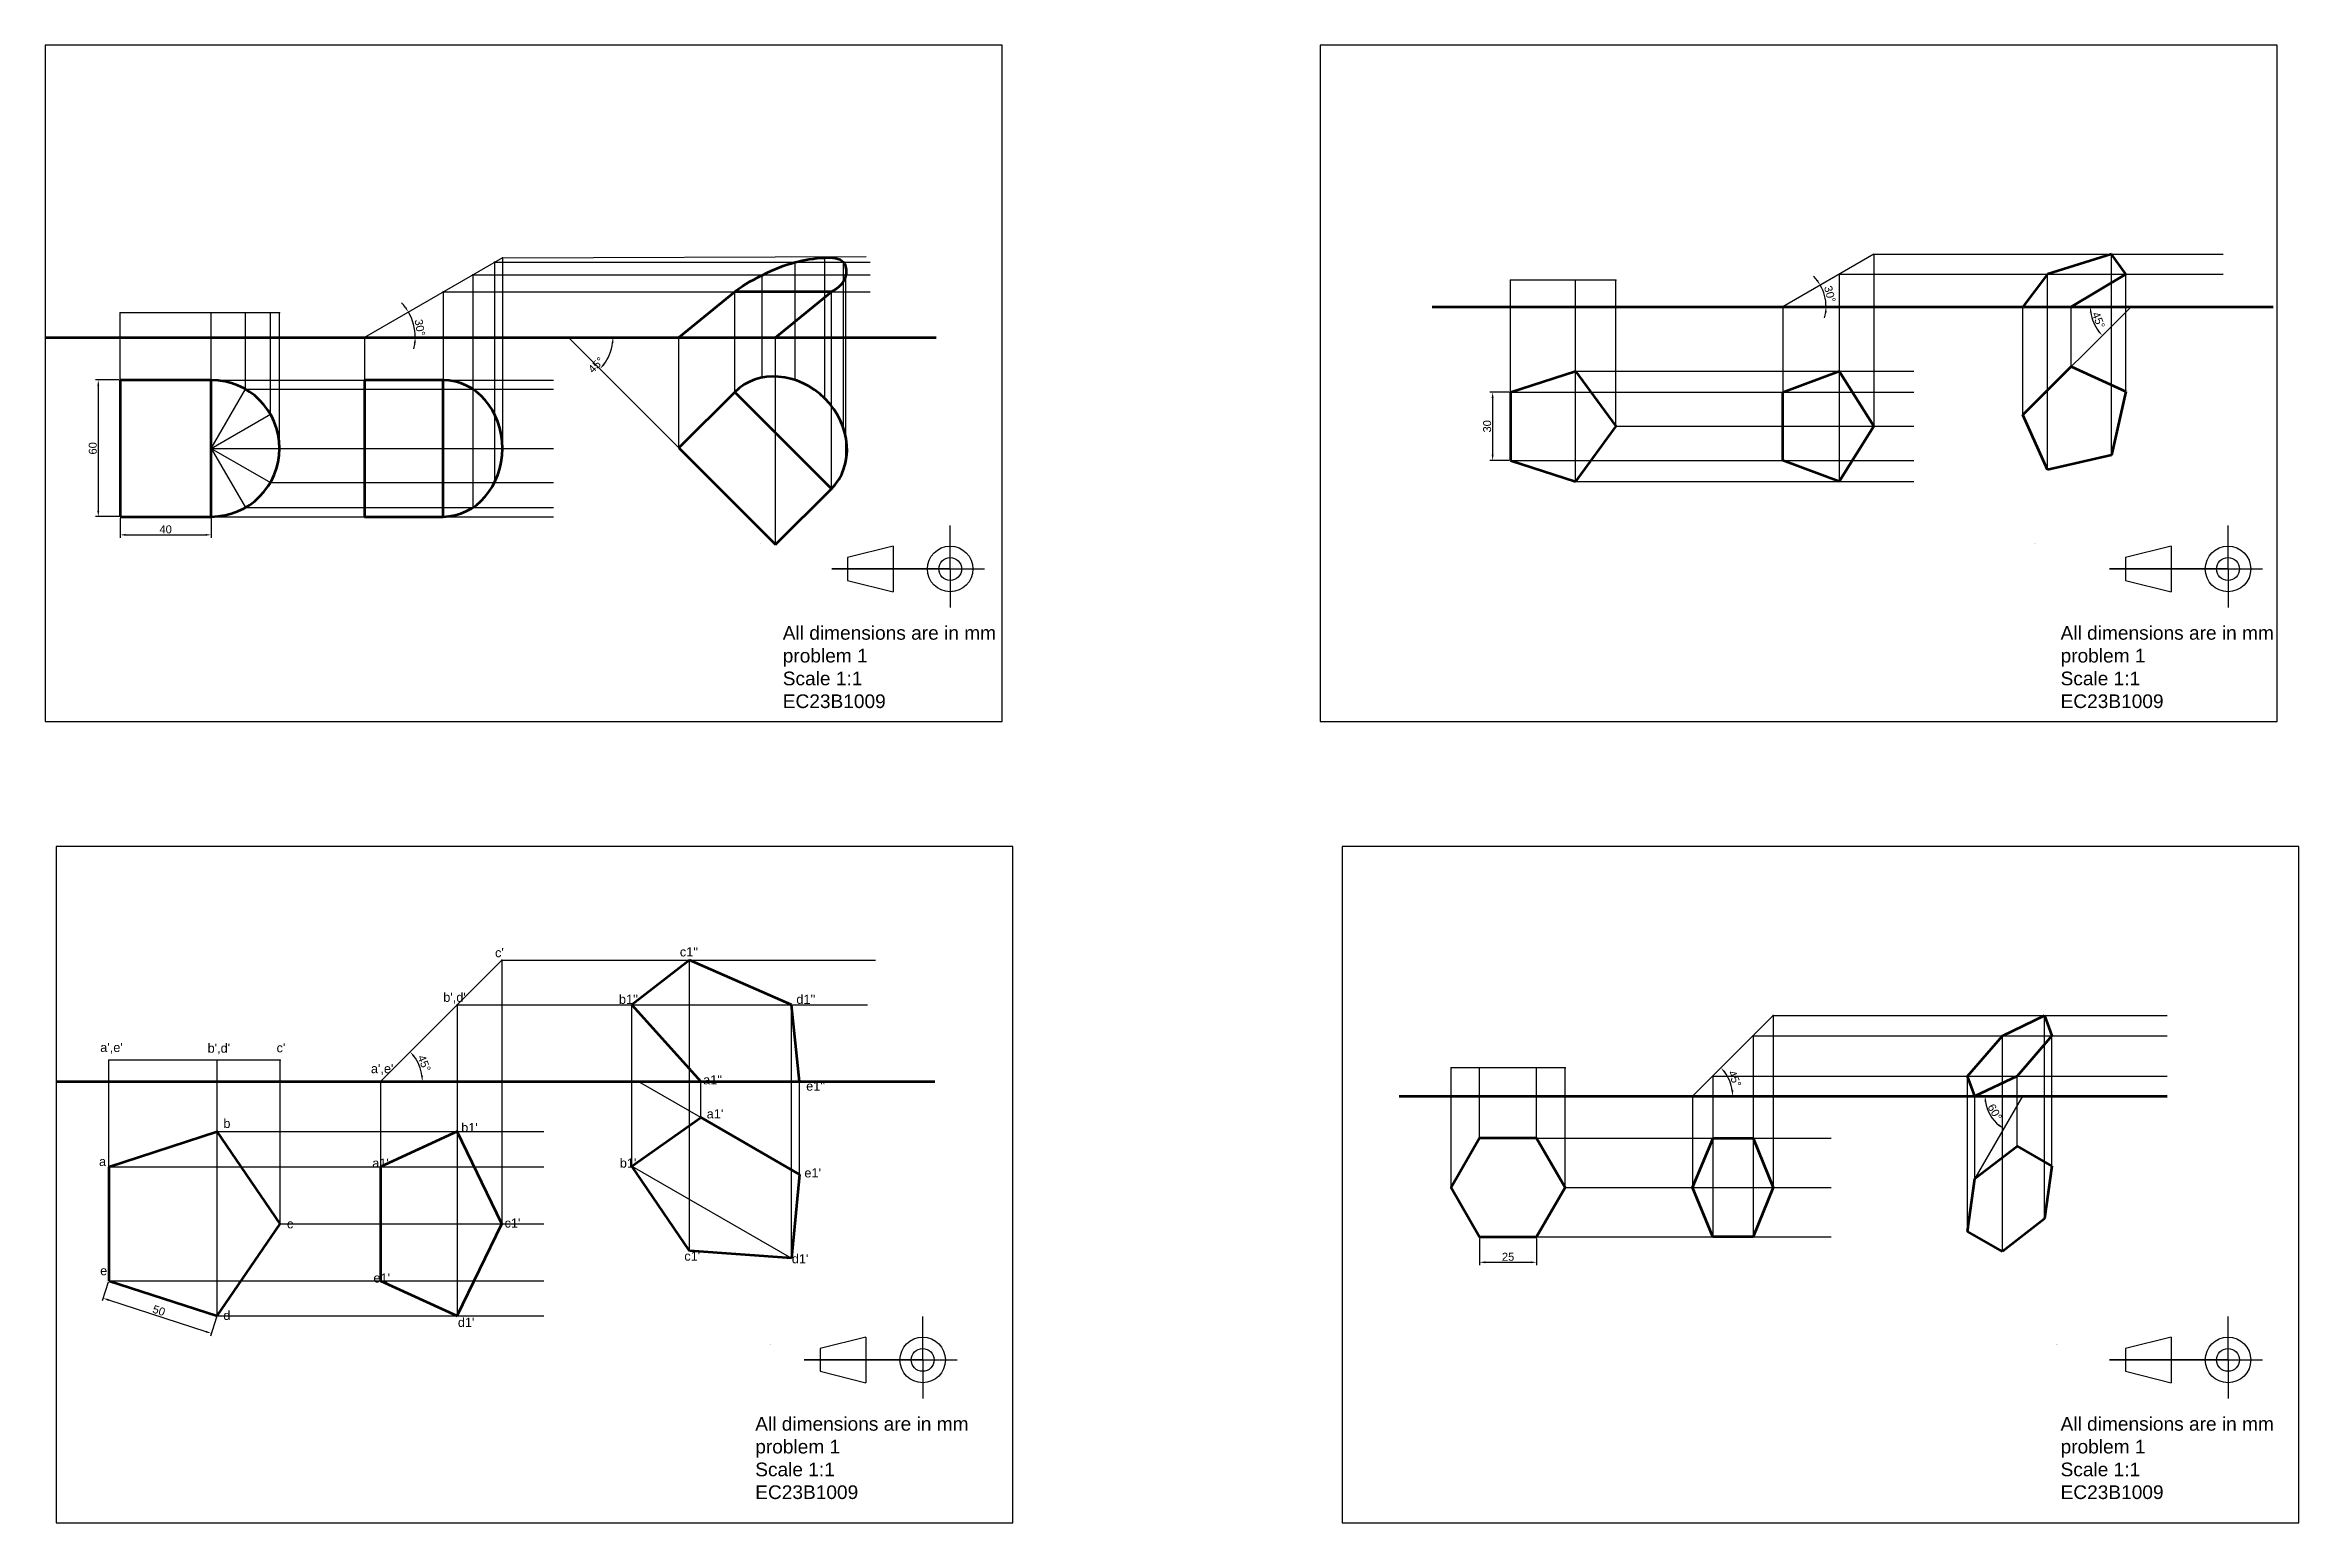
# Model space of a CAD drawing. Header units: inches. Extents: x 17 to 2594, y 9 to 660.
# Drawn here: x 1605 to 2594, y 9 to 658 of the extents above; entities that cross this region are included whole.
import ezdxf

# ---------------------------------------------------------------- set-up
doc = ezdxf.new("R2010")
doc.units = ezdxf.units.IN
doc.header["$MEASUREMENT"] = 0
doc.styles.get("Standard").update_dxf_attribs({"font": 'arial.ttf'})
doc.dimstyles.new('ISO-25', dxfattribs={"dimtxt": 3.5, "dimasz": 2.5, "dimexe": 1.25, "dimexo": 0.625, "dimtad": 1, "dimtxsty": 'Standard', "dimcen": 2.5, "dimadec": 0, "dimazin": 0, "dimtfac": 1, "dimtmove": 0, "dimatfit": 3, "dimfxl": 1, "dimarcsym": 0})

msp = doc.modelspace()

# ---------------------------------------------------------------- texts
for s, p in [("c'", (1802.483, 257.487)), ("b',d'", (1779.745, 237.909)), ("a',e'", (1629.179, 215.88)), ("b',d'", (1676.319, 215.576)), ("c'", (1706.579, 215.728)), ("a',e'", (1747.99, 206.585)), ("e1''", (1939.044, 198.92)), ("a1'", (1895.39, 186.743)), ('b', (1683.236, 182.538)), ('a', (1628.67, 165.825)), ("b1'", (1857.242, 165.14)), ("e1'", (1938.257, 160.819)), ('c', (1711.126, 138.454)), ('e', (1629.155, 117.865)), ("c1'", (1885.558, 124.289)), ("d1'", (1932.752, 123.11)), ('d', (1683.236, 98.245))]:
    msp.add_text(s, height=4).set_placement(p)
at = {"color": 85, "true_color": 0x58ba48}
for s, p in [("c1''", (1883.592, 257.84)), ("d1''", (1934.718, 237.022)), ("a1''", (1893.817, 201.67)), ("b1'", (1787.63, 180.685)), ("a1'", (1748.579, 165.113)), ("c1'", (1806.652, 138.791)), ("e1'", (1749.099, 114.677)), ("d1'", (1786.167, 95.192))]:
    msp.add_text(s, height=4, dxfattribs=at).set_placement(p)
at = {"color": 7, "true_color": 0xffffff}
msp.add_text("b1''", height=4, dxfattribs=at).set_placement((1856.849, 237.022))
at = {"attachment_point": 1}
for s, width, gutter_width, insert, char_height in [('SCALE :', 106.71215, 1, (1918.308, 439.247), 0.2), ('SCALE :', 106.71215, 1, (2477.981, 439.247), 0.2), ('{\\fArial Unicode MS|b0|i0|c134|p34;All dimensions are in mm\\Pproblem \\fArial Unicode MS|b0|i0|c0|p34;1\\P\\fArial Unicode MS|b0|i0|c134|p34;Scale }1:1\\P{\\fArial Unicode MS|b0|i0|c134|p34;EC23B100\\fArial Unicode MS|b0|i0|c0|p34;9}', 147.89698, 12.5, (1928.768, 402.882), 6), ('{\\fArial Unicode MS|b0|i0|c134|p34;All dimensions are in mm\\Pproblem \\fArial Unicode MS|b0|i0|c0|p34;1\\P\\fArial Unicode MS|b0|i0|c134|p34;Scale }1:1\\P{\\fArial Unicode MS|b0|i0|c134|p34;EC23B100\\fArial Unicode MS|b0|i0|c0|p34;9}', 147.89698, 12.5, (2489.648, 402.882), 6), ('SCALE :', 106.71215, 1, (1923.092, 87.453), 0.2), ('SCALE :', 106.71215, 1, (2487.548, 87.453), 0.2), ('{\\fArial Unicode MS|b0|i0|c134|p34;All dimensions are in mm\\Pproblem \\fArial Unicode MS|b0|i0|c0|p34;1\\P\\fArial Unicode MS|b0|i0|c134|p34;Scale }1:1\\P{\\fArial Unicode MS|b0|i0|c134|p34;EC23B100\\fArial Unicode MS|b0|i0|c0|p34;9}', 147.89698, 12.5, (1916.692, 55.638), 6), ('{\\fArial Unicode MS|b0|i0|c134|p34;All dimensions are in mm\\Pproblem \\fArial Unicode MS|b0|i0|c0|p34;1\\P\\fArial Unicode MS|b0|i0|c134|p34;Scale }1:1\\P{\\fArial Unicode MS|b0|i0|c134|p34;EC23B100\\fArial Unicode MS|b0|i0|c0|p34;9}', 147.89698, 12.5, (2489.648, 55.638), 6)]:
    msp.add_mtext_dynamic_manual_height_columns(s, width=width, gutter_width=gutter_width, heights=[0], dxfattribs=dict(at, insert=insert, char_height=char_height))

# ---------------------------------------------------------------- blocks, each defined once
blk = doc.blocks.new('*D21')
at = {"color": 0, "lineweight": -2, "transparency": 16777216}
for p, q in [((1637.91, 450.27), (1637.91, 441.66)), ((1677.91, 450.27), (1677.91, 441.66)), ((1640.41, 442.91), (1675.41, 442.91))]:
    blk.add_line(p, q, dxfattribs=at)
at = {"color": 0, "transparency": 16777216}
for points in [[(1640.41, 443.33), (1640.41, 442.5), (1637.91, 442.91)], [(1675.41, 443.33), (1675.41, 442.5), (1677.91, 442.91)]]:
    blk.add_solid(points, dxfattribs=at)
at = {"layer": 'Defpoints', "color": 0, "transparency": 16777216}
for p in [(1637.91, 450.9), (1677.91, 450.9), (1677.91, 442.91)]:
    blk.add_point(p, dxfattribs=at)
at = {"color": 0, "transparency": 16777216, "insert": (1657.91, 445.32), "char_height": 3.5, "attachment_point": 5}
blk.add_mtext('40', dxfattribs=at)
blk = doc.blocks.new('*D20')
at = {"color": 0, "lineweight": -2, "transparency": 16777216}
for p, q in [((1637.29, 510.9), (1627.08, 510.9)), ((1628.33, 508.4), (1628.33, 453.4)), ((1637.29, 450.9), (1627.08, 450.9))]:
    blk.add_line(p, q, dxfattribs=at)
at = {"color": 0, "transparency": 16777216}
for points in [[(1627.91, 508.4), (1628.75, 508.4), (1628.33, 510.9)], [(1627.91, 453.4), (1628.75, 453.4), (1628.33, 450.9)]]:
    blk.add_solid(points, dxfattribs=at)
at = {"layer": 'Defpoints', "color": 0, "transparency": 16777216}
for p in [(1637.91, 510.9), (1628.33, 450.9), (1637.91, 450.9)]:
    blk.add_point(p, dxfattribs=at)
at = {"color": 0, "transparency": 16777216, "insert": (1625.92, 480.9), "char_height": 3.5, "attachment_point": 5, "rotation": 90}
blk.add_mtext('60', dxfattribs=at)
blk = doc.blocks.new('*D22')
at = {"color": 0, "lineweight": -2, "transparency": 16777216}
for start, end in [(36.41863, 42.83726), (0, 30), (347.16274, 353.58137)]:
    blk.add_arc((1745.11, 529.6), 22.33, start, end, dxfattribs=at)
at = {"color": 0, "transparency": 16777216}
for points in [[(1763.43, 543.08), (1762.73, 542.63), (1764.45, 540.76)], [(1766.89, 527.13), (1767.72, 527.08), (1767.44, 529.6)]]:
    blk.add_solid(points, dxfattribs=at)
at = {"layer": 'Defpoints', "color": 0, "transparency": 16777216}
for p in [(1805.74, 564.6), (1766.1, 537.24), (1604.98, 529.6), (1745.11, 529.6), (1996.1, 529.6)]:
    blk.add_point(p, dxfattribs=at)
at = {"color": 0, "transparency": 16777216, "insert": (1769.48, 533.9), "char_height": 3.5, "attachment_point": 5, "rotation": 280}
blk.add_mtext('30°', dxfattribs=at)
blk = doc.blocks.new('*D23')
at = {"color": 0, "lineweight": -2, "transparency": 16777216}
blk.add_arc((1834.7, 529.6), 19.54, 322.33452, 352.66548, dxfattribs=at)
at = {"color": 0, "transparency": 16777216}
for points in [[(1853.67, 527.13), (1854.5, 527.08), (1854.25, 529.6)], [(1850.49, 517.38), (1849.86, 517.93), (1848.52, 515.78)]]:
    blk.add_solid(points, dxfattribs=at)
at = {"layer": 'Defpoints', "color": 0, "transparency": 16777216}
for p in [(1604.98, 529.6), (1834.7, 529.6), (1853.58, 524.54), (1996.1, 529.6), (1925.64, 438.66)]:
    blk.add_point(p, dxfattribs=at)
at = {"color": 0, "transparency": 16777216, "insert": (1846.82, 517.48), "char_height": 3.5, "attachment_point": 5, "rotation": 45}
blk.add_mtext('45°', dxfattribs=at)
blk = doc.blocks.new('*D43')
at = {"color": 0, "lineweight": -2, "transparency": 16777216}
blk.add_arc((1752.16, 202.96), 18.42, 7.78336, 37.21664, dxfattribs=at)
at = {"color": 0, "transparency": 16777216}
for points in [[(1766.51, 213.82), (1767.14, 214.37), (1765.18, 215.98)], [(1770.82, 205.48), (1769.99, 205.42), (1770.58, 202.96)]]:
    blk.add_solid(points, dxfattribs=at)
at = {"layer": 'Defpoints', "color": 0, "transparency": 16777216}
for p in [(1805.4, 256.2), (1609.8, 202.96), (1752.16, 202.96), (1769.95, 207.72), (1892.75, 202.96)]:
    blk.add_point(p, dxfattribs=at)
at = {"color": 0, "transparency": 16777216, "insert": (1771.4, 210.92), "char_height": 3.5, "attachment_point": 5, "rotation": 292.5}
blk.add_mtext('45°', dxfattribs=at)
blk = doc.blocks.new('*D44')
at = {"color": 0, "lineweight": -2, "transparency": 16777216}
for p, q in [((1632.73, 114.88), (1630.04, 106.61)), ((1632.8, 107.03), (1675.6, 93.12)), ((1680.28, 99.43), (1677.59, 91.16))]:
    blk.add_line(p, q, dxfattribs=at)
at = {"color": 0, "transparency": 16777216}
for points in [[(1632.93, 107.42), (1632.67, 106.63), (1630.43, 107.8)], [(1675.73, 93.52), (1675.47, 92.72), (1677.98, 92.35)]]:
    blk.add_solid(points, dxfattribs=at)
at = {"layer": 'Defpoints', "color": 0, "transparency": 16777216}
for p in [(1632.92, 115.48), (1680.47, 100.03), (1677.98, 92.35)]:
    blk.add_point(p, dxfattribs=at)
at = {"color": 0, "transparency": 16777216, "insert": (1654.95, 102.37), "char_height": 3.5, "attachment_point": 5, "rotation": 342}
blk.add_mtext('50', dxfattribs=at)
blk = doc.blocks.new('*D31')
at = {"color": 0, "lineweight": -2, "transparency": 16777216}
for p, q in [((2247.57, 505.56), (2239.11, 505.56)), ((2240.36, 503.06), (2240.36, 478.06)), ((2247.57, 475.56), (2239.11, 475.56))]:
    blk.add_line(p, q, dxfattribs=at)
at = {"color": 0, "transparency": 16777216}
for points in [[(2239.95, 503.06), (2240.78, 503.06), (2240.36, 505.56)], [(2239.95, 478.06), (2240.78, 478.06), (2240.36, 475.56)]]:
    blk.add_solid(points, dxfattribs=at)
at = {"layer": 'Defpoints', "color": 0, "transparency": 16777216}
for p in [(2248.19, 505.56), (2240.36, 475.56), (2248.19, 475.56)]:
    blk.add_point(p, dxfattribs=at)
at = {"color": 0, "transparency": 16777216, "insert": (2237.95, 490.56), "char_height": 3.5, "attachment_point": 5, "rotation": 90}
blk.add_mtext('30', dxfattribs=at)
blk = doc.blocks.new('*D32')
at = {"color": 0, "lineweight": -2, "transparency": 16777216}
for start, end in [(37.54939, 45.09878), (0, 30), (344.90122, 352.45061)]:
    blk.add_arc((2367.72, 543.07), 18.99, start, end, dxfattribs=at)
at = {"color": 0, "transparency": 16777216}
for points in [[(2383.12, 554.87), (2382.43, 554.41), (2384.16, 552.56)], [(2386.13, 540.6), (2386.96, 540.54), (2386.71, 543.07)]]:
    blk.add_solid(points, dxfattribs=at)
at = {"layer": 'Defpoints', "color": 0, "transparency": 16777216}
for p in [(2407.7, 566.15), (2386.42, 546.36), (2213.83, 543.07), (2367.72, 543.07), (2582.98, 543.07)]:
    blk.add_point(p, dxfattribs=at)
at = {"color": 0, "transparency": 16777216, "insert": (2388.39, 548.6), "char_height": 3.5, "attachment_point": 5, "rotation": 285}
blk.add_mtext('30°', dxfattribs=at)
blk = doc.blocks.new('*D33')
at = {"color": 0, "lineweight": -2, "transparency": 16777216}
blk.add_arc((2520.56, 543.07), 17.85, 188.03291, 216.96709, dxfattribs=at)
at = {"color": 0, "transparency": 16777216}
for points in [[(2502.47, 540.54), (2503.3, 540.6), (2502.71, 543.07)], [(2506.61, 532.61), (2505.99, 532.06), (2507.94, 530.45)]]:
    blk.add_solid(points, dxfattribs=at)
at = {"layer": 'Defpoints', "color": 0, "transparency": 16777216}
for p in [(2213.83, 543.07), (2503.32, 538.45), (2520.56, 543.07), (2582.98, 543.07), (2473.05, 495.56)]:
    blk.add_point(p, dxfattribs=at)
at = {"color": 0, "transparency": 16777216, "insert": (2506.29, 537.16), "char_height": 3.5, "attachment_point": 5, "rotation": 292.5}
blk.add_mtext('45°', dxfattribs=at)
blk = doc.blocks.new('*D37')
at = {"color": 0, "lineweight": -2, "transparency": 16777216}
for p, q in [((2234.64, 134.08), (2234.64, 122.31)), ((2259.64, 134.08), (2259.64, 122.31)), ((2237.14, 123.56), (2257.14, 123.56))]:
    blk.add_line(p, q, dxfattribs=at)
at = {"color": 0, "transparency": 16777216}
for points in [[(2237.14, 123.98), (2237.14, 123.14), (2234.64, 123.56)], [(2257.14, 123.98), (2257.14, 123.14), (2259.64, 123.56)]]:
    blk.add_solid(points, dxfattribs=at)
at = {"layer": 'Defpoints', "color": 0, "transparency": 16777216}
for p in [(2234.64, 134.71), (2259.64, 134.71), (2259.64, 123.56)]:
    blk.add_point(p, dxfattribs=at)
at = {"color": 0, "transparency": 16777216, "insert": (2247.14, 125.97), "char_height": 3.5, "attachment_point": 5}
blk.add_mtext('25', dxfattribs=at)
blk = doc.blocks.new('*D38')
at = {"color": 0, "lineweight": -2, "transparency": 16777216}
blk.add_arc((2328.15, 196.49), 17.59, 8.14836, 36.85164, dxfattribs=at)
at = {"color": 0, "transparency": 16777216}
for points in [[(2341.91, 206.77), (2342.54, 207.31), (2340.59, 208.93)], [(2345.98, 199.01), (2345.15, 198.95), (2345.74, 196.49)]]:
    blk.add_solid(points, dxfattribs=at)
at = {"layer": 'Defpoints', "color": 0, "transparency": 16777216}
for p in [(2363.5, 231.84), (2345.14, 201.04), (2199.39, 196.49), (2328.15, 196.49), (2561.85, 196.49)]:
    blk.add_point(p, dxfattribs=at)
at = {"color": 0, "transparency": 16777216, "insert": (2346.62, 204.14), "char_height": 3.5, "attachment_point": 5, "rotation": 292.5}
blk.add_mtext('45°', dxfattribs=at)
blk = doc.blocks.new('*D39')
at = {"color": 0, "lineweight": -2, "transparency": 16777216}
blk.add_arc((2472.92, 196.49), 16.43, 188.72722, 231.27278, dxfattribs=at)
at = {"color": 0, "transparency": 16777216}
for points in [[(2456.27, 193.96), (2457.1, 194.03), (2456.49, 196.49)], [(2462.88, 184.02), (2462.41, 183.33), (2464.71, 182.26)]]:
    blk.add_solid(points, dxfattribs=at)
at = {"layer": 'Defpoints', "color": 0, "transparency": 16777216}
for p in [(2199.39, 196.49), (2457.48, 190.87), (2472.92, 196.49), (2561.85, 196.49), (2452.03, 160.31)]:
    blk.add_point(p, dxfattribs=at)
at = {"color": 0, "transparency": 16777216, "insert": (2460.78, 189.48), "char_height": 3.5, "attachment_point": 5, "rotation": 300}
blk.add_mtext('60°', dxfattribs=at)

# ---------------------------------------------------------------- dimensions: what is measured, and where the dimension line sits
at = {"color": 7, "true_color": 0xffffff}
for base, line2, picture, middle in [((1766.095, 537.237), ((1805.736, 564.601), (1745.114, 529.601)), '*D22', (1767.103, 533.478)), ((1853.58, 524.543), ((1834.703, 529.601), (1925.645, 438.659)), '*D23', (1848.522, 515.782))]:
    dim = msp.add_angular_dim_2l(base=base, line1=((1604.977, 529.601), (1996.095, 529.601)), line2=line2, dimstyle='ISO-25', dxfattribs=at)
    dim.commit()
    dim.dimension.update_dxf_attribs({"geometry": picture, "text_midpoint": middle, "dimtype": 162})
for base, line1, line2, picture, middle in [((2386.419, 546.363), ((2213.834, 543.066), (2582.98, 543.066)), ((2407.7, 566.148), (2367.72, 543.066)), '*D32', (2388.391, 548.605)), ((2503.321, 538.447), ((2520.559, 543.066), (2473.051, 495.558)), ((2213.834, 543.066), (2582.98, 543.066)), '*D33', (2506.293, 537.157)), ((1769.949, 207.722), ((1609.804, 202.956), (1892.749, 202.956)), ((1805.402, 256.198), (1752.159, 202.956)), '*D43', (1771.397, 210.924)), ((2345.142, 201.042), ((2199.387, 196.488), (2561.855, 196.488)), ((2363.503, 231.844), (2328.148, 196.488)), '*D38', (2346.624, 204.142)), ((2457.482, 190.869), ((2472.92, 196.488), (2452.032, 160.309)), ((2199.387, 196.488), (2561.855, 196.488)), '*D39', (2460.781, 189.48))]:
    dim = msp.add_angular_dim_2l(base=base, line1=line1, line2=line2, dimstyle='ISO-25', dxfattribs=at)
    dim.commit()
    dim.dimension.update_dxf_attribs({"geometry": picture, "text_midpoint": middle})
for base, p1, p2, picture, middle in [((1628.331, 450.895), (1637.914, 510.895), (1637.914, 450.895), '*D20', (1625.919, 480.895)), ((2240.363, 475.564), (2248.194, 505.564), (2248.194, 475.564), '*D31', (2237.95, 490.564))]:
    dim = msp.add_linear_dim(base=base, p1=p1, p2=p2, angle=90, dimstyle='ISO-25', dxfattribs=at)
    dim.commit()
    dim.dimension.update_dxf_attribs({"geometry": picture, "text_midpoint": middle})
for base, p1, p2, picture, middle in [((1677.914, 442.913), (1637.914, 450.895), (1677.914, 450.895), '*D21', (1657.914, 445.325)), ((2259.644, 123.559), (2234.644, 134.71), (2259.644, 134.71), '*D37', (2247.144, 125.971))]:
    dim = msp.add_linear_dim(base=base, p1=p1, p2=p2, dimstyle='ISO-25', dxfattribs=at)
    dim.commit()
    dim.dimension.update_dxf_attribs({"geometry": picture, "text_midpoint": middle})
dim = msp.add_aligned_dim(p1=(1632.921, 115.478), p2=(1680.474, 100.027), distance=-8.075, dimstyle='ISO-25', dxfattribs=at)
dim.commit()
dim.dimension.update_dxf_attribs({"geometry": '*D44', "text_midpoint": (1654.947, 102.366)})

# ---------------------------------------------------------------- linework, layer by layer
for p, q in [((1805.736, 564.601), (1745.114, 529.601)), ((1805.736, 564.601), (1965.309, 565.125)), ((1805.736, 564.601), (1805.736, 480.895)), ((1947.298, 502.739), (1947.298, 564.601)), ((2407.7, 566.148), (2367.72, 543.066)), ((2407.7, 566.148), (2407.7, 490.564)), ((2407.7, 566.148), (2560.975, 566.148)), ((2511.928, 477.894), (2511.928, 566.148)), ((1792.745, 557.101), (1792.745, 454.915)), ((1792.745, 557.101), (1967.096, 557.101)), ((1802.255, 562.591), (1802.255, 465.895)), ((1802.255, 562.591), (1967.096, 562.591)), ((1919.741, 511.924), (1919.741, 557.101)), ((1934.23, 510.884), (1934.23, 562.591)), ((1955.443, 489.671), (1955.443, 562.591)), ((1956.483, 475.182), (1956.483, 557.101)), ((2248.194, 505.564), (2248.194, 554.715)), ((2294.36, 554.715), (2248.194, 554.715)), ((2276.726, 466.293), (2276.726, 554.715)), ((2294.36, 490.564), (2294.36, 554.715)), ((2392.429, 557.332), (2392.429, 466.293)), ((2392.429, 557.332), (2560.975, 557.332)), ((2483.968, 471.531), (2483.968, 557.332)), ((2518.292, 505.854), (2518.292, 557.332)), ((1779.755, 549.601), (1779.755, 450.895)), ((1779.755, 549.601), (1967.096, 549.601)), ((1907.713, 505.581), (1907.713, 549.601)), ((1950.14, 463.154), (1950.14, 549.601)), ((1637.914, 510.895), (1637.914, 540.345)), ((1707.914, 540.345), (1637.914, 540.345)), ((1677.914, 510.895), (1677.914, 540.345)), ((1692.914, 506.876), (1692.914, 540.345)), ((1703.895, 495.895), (1703.895, 540.345)), ((1707.914, 480.895), (1707.914, 540.345)), ((2367.72, 543.066), (2367.72, 475.564)), ((2520.559, 543.066), (2473.051, 495.558)), ((2473.051, 495.558), (2473.051, 543.066)), ((2494.264, 516.771), (2494.264, 543.066)), ((1745.114, 529.601), (1745.114, 450.895)), ((1834.703, 529.601), (1925.645, 438.659)), ((1883.218, 481.086), (1883.218, 529.601)), ((1925.645, 438.659), (1925.645, 529.601)), ((2276.726, 514.834), (2425.272, 514.834)), ((1677.914, 510.895), (1828.131, 510.895)), ((1677.914, 480.895), (1692.914, 506.876)), ((1692.914, 506.876), (1828.131, 506.876)), ((2248.194, 505.564), (2425.272, 505.564)), ((1677.914, 480.895), (1703.895, 495.895)), ((2294.36, 490.564), (2425.272, 490.564)), ((1677.914, 480.895), (1707.914, 480.895)), ((1677.914, 480.895), (1703.895, 465.895)), ((1677.914, 480.895), (1692.914, 454.915)), ((1707.914, 480.895), (1828.131, 480.895)), ((2248.194, 475.564), (2425.272, 475.564)), ((1703.895, 465.895), (1828.131, 465.895)), ((2276.726, 466.293), (2425.272, 466.293)), ((1677.914, 450.895), (1828.131, 450.895)), ((1692.914, 454.915), (1828.131, 454.915)), ((2002.256, 427.938), (2002.256, 447.037)), ((2563.135, 427.938), (2563.135, 447.037)), ((1977.256, 437.938), (1957.256, 432.938)), ((1977.256, 437.938), (1977.256, 417.938)), ((2538.135, 437.938), (2518.135, 432.938)), ((2538.135, 437.938), (2538.135, 417.938)), ((2002.256, 427.938), (1950.241, 427.938)), ((1950.241, 427.938), (2017.379, 427.938)), ((1957.256, 432.938), (1957.256, 422.938)), ((1957.256, 432.938), (1957.256, 422.938)), ((2002.256, 427.938), (2002.256, 410.959)), ((2563.135, 427.938), (2511.12, 427.938)), ((2511.12, 427.938), (2578.259, 427.938)), ((2518.135, 432.938), (2518.135, 422.938)), ((2518.135, 432.938), (2518.135, 422.938)), ((2563.135, 427.938), (2563.135, 410.959)), ((1957.256, 422.938), (1977.256, 417.938)), ((2518.135, 422.938), (2538.135, 417.938)), ((1805.402, 256.198), (1752.159, 202.956)), ((1805.402, 256.198), (1805.402, 140.478)), ((1785.784, 236.581), (1785.784, 100.027)), ((2363.503, 231.844), (2328.148, 196.488)), ((2363.503, 231.844), (2363.503, 156.36)), ((2363.503, 231.844), (2536.408, 231.844)), ((2482.65, 142.631), (2482.65, 231.844)), ((2354.665, 223.005), (2354.665, 134.71)), ((2354.665, 223.005), (2536.408, 223.005)), ((2464.17, 128.3), (2464.17, 223.005)), ((2485.821, 165.8), (2485.821, 223.005)), ((1632.921, 165.478), (1632.921, 212.247)), ((1708.217, 212.247), (1632.921, 212.247)), ((1680.474, 100.027), (1680.474, 212.247)), ((1708.217, 140.478), (1708.217, 212.247)), ((2222.144, 156.36), (2222.144, 208.95)), ((2272.144, 208.95), (2222.144, 208.95)), ((2234.644, 178.011), (2234.644, 208.95)), ((2259.644, 178.011), (2259.644, 208.95)), ((2272.144, 156.36), (2272.144, 208.95)), ((1752.159, 202.956), (1752.159, 115.478)), ((1865.376, 202.956), (1892.618, 187.227)), ((1936.05, 162.152), (1936.05, 202.956)), ((2336.987, 205.327), (2336.987, 134.71)), ((2336.987, 205.327), (2536.408, 205.327)), ((2448.861, 137.139), (2448.861, 205.327)), ((2470.607, 174.584), (2470.607, 205.327)), ((2328.148, 196.488), (2328.148, 156.36)), ((2472.92, 196.488), (2452.032, 160.309)), ((2452.032, 160.309), (2452.032, 196.488)), ((1680.474, 180.929), (1823.924, 180.929)), ((2259.644, 178.011), (2388.984, 178.011)), ((1632.921, 165.478), (1823.924, 165.478)), ((1862.556, 165.757), (1932.618, 125.306)), ((2272.144, 156.36), (2388.984, 156.36)), ((1708.217, 140.478), (1823.924, 140.478)), ((2259.644, 134.71), (2388.984, 134.71)), ((1632.921, 115.478), (1823.924, 115.478)), ((1680.474, 100.027), (1823.924, 100.027)), ((1990.179, 80.693), (1990.179, 99.793)), ((2563.135, 80.693), (2563.135, 99.793)), ((1965.179, 90.693), (1945.179, 85.693)), ((1965.179, 90.693), (1965.179, 70.693)), ((2538.135, 90.693), (2518.135, 85.693)), ((2538.135, 90.693), (2538.135, 70.693)), ((1990.179, 80.693), (1938.165, 80.693)), ((1938.165, 80.693), (2005.303, 80.693)), ((1945.179, 85.693), (1945.179, 75.693)), ((1945.179, 85.693), (1945.179, 75.693)), ((1990.179, 80.693), (1990.179, 63.714)), ((2563.135, 80.693), (2511.12, 80.693)), ((2511.12, 80.693), (2578.259, 80.693)), ((2518.135, 85.693), (2518.135, 75.693)), ((2518.135, 85.693), (2518.135, 75.693)), ((2563.135, 80.693), (2563.135, 63.714)), ((1945.179, 75.693), (1965.179, 70.693)), ((2518.135, 75.693), (2538.135, 70.693))]:
    msp.add_line(p, q)
at = {"color": 51, "lineweight": 200, "true_color": 0xf7f281}
for p, q in [((2511.928, 566.148), (2483.968, 557.332)), ((2518.292, 557.332), (2511.928, 566.148)), ((2483.968, 557.332), (2473.051, 543.066)), ((2494.264, 543.066), (2518.292, 557.332)), ((2473.051, 543.066), (2494.264, 543.066)), ((2473.051, 495.558), (2494.264, 516.771)), ((2494.264, 516.771), (2518.292, 505.854)), ((2518.292, 505.854), (2511.928, 477.894)), ((2483.968, 471.531), (2473.051, 495.558)), ((2511.928, 477.894), (2483.968, 471.531)), ((2328.148, 156.36), (2337.097, 178.011)), ((2337.097, 178.011), (2354.665, 178.011)), ((2354.665, 178.011), (2363.503, 156.36)), ((2336.987, 134.71), (2328.148, 156.36)), ((2363.503, 156.36), (2354.665, 134.71)), ((2354.665, 134.71), (2336.987, 134.71))]:
    msp.add_line(p, q, dxfattribs=at)
at = {"color": 85, "lineweight": 200, "true_color": 0x58ba48}
for p, q in [((1907.713, 549.601), (1883.218, 529.601)), ((1950.14, 549.601), (1907.713, 549.601)), ((1925.645, 529.601), (1950.14, 549.601)), ((1883.218, 529.601), (1925.645, 529.601)), ((1745.114, 510.895), (1745.114, 450.895)), ((1779.755, 510.895), (1745.114, 510.895)), ((1779.755, 450.895), (1779.755, 510.895)), ((1745.114, 450.895), (1779.755, 450.895)), ((1887.778, 256.198), (1862.556, 236.581)), ((1932.618, 236.581), (1887.778, 256.198)), ((1862.556, 236.581), (1892.749, 202.956)), ((1936.05, 202.956), (1932.618, 236.581)), ((2464.17, 223.005), (2482.65, 231.844)), ((2482.65, 231.844), (2485.821, 223.005)), ((2448.861, 205.327), (2464.17, 223.005)), ((2485.821, 223.005), (2470.607, 205.327)), ((1892.749, 202.956), (1936.05, 202.956)), ((2452.032, 196.488), (2448.861, 205.327)), ((2470.607, 205.327), (2452.032, 196.488)), ((1785.784, 180.929), (1752.159, 165.478)), ((1805.402, 140.478), (1785.784, 180.929)), ((1752.159, 165.478), (1752.159, 115.478)), ((1785.784, 100.027), (1805.402, 140.478)), ((1752.159, 115.478), (1785.784, 100.027))]:
    msp.add_line(p, q, dxfattribs=at)
at = {"color": 7, "lineweight": 200, "true_color": 0xffffff}
for p, q in [((2213.834, 543.066), (2582.98, 543.066)), ((1604.977, 529.601), (1996.095, 529.601)), ((1637.914, 510.895), (1637.914, 450.895)), ((1677.914, 510.895), (1637.914, 510.895)), ((1677.914, 450.895), (1677.914, 510.895)), ((1637.914, 450.895), (1677.914, 450.895)), ((1609.804, 202.956), (1892.749, 202.956)), ((1936.05, 202.956), (1995.58, 202.956)), ((2199.387, 196.488), (2536.408, 196.488))]:
    msp.add_line(p, q, dxfattribs=at)
at = {"color": 2, "lineweight": 200}
for p, q in [((2248.194, 505.564), (2276.726, 514.834)), ((2276.726, 514.834), (2294.36, 490.564)), ((1907.713, 505.581), (1883.218, 481.086)), ((1950.14, 463.154), (1907.713, 505.581)), ((2248.194, 505.564), (2248.194, 475.564)), ((2294.36, 490.564), (2276.726, 466.293)), ((1883.218, 481.086), (1925.645, 438.659)), ((2248.194, 475.564), (2276.726, 466.293)), ((1925.645, 438.659), (1950.14, 463.154)), ((1632.921, 165.478), (1680.474, 180.929)), ((1708.217, 140.478), (1680.474, 180.929)), ((1862.556, 165.757), (1892.749, 187.152)), ((1892.618, 187.227), (1936.05, 162.152)), ((2452.032, 160.309), (2470.607, 174.584)), ((2470.607, 174.584), (2485.821, 165.8)), ((1632.921, 165.478), (1632.921, 115.478)), ((1887.778, 128.542), (1862.556, 165.757)), ((1936.05, 162.152), (1932.618, 125.306)), ((2448.861, 137.139), (2452.032, 160.309)), ((2485.821, 165.8), (2482.65, 142.631)), ((1680.474, 100.027), (1708.217, 140.478)), ((2482.65, 142.631), (2464.17, 128.3)), ((2464.17, 128.3), (2448.861, 137.139)), ((1932.618, 125.306), (1887.778, 128.542)), ((1632.921, 115.478), (1680.474, 100.027))]:
    msp.add_line(p, q, dxfattribs=at)
at = {"color": 31, "lineweight": 200, "true_color": 0xfecc66}
for p, q in [((2367.72, 505.564), (2392.429, 514.834)), ((2392.429, 514.834), (2407.7, 490.564)), ((2367.72, 475.564), (2367.72, 505.564)), ((2407.7, 490.564), (2392.429, 466.293)), ((2392.429, 466.293), (2367.72, 475.564))]:
    msp.add_line(p, q, dxfattribs=at)
at = {"color": 7, "true_color": 0xffffff}
for p, q in [((1805.402, 256.198), (1969.434, 256.198)), ((1887.778, 128.542), (1887.778, 256.198)), ((1785.784, 236.581), (1965.933, 236.581)), ((1862.556, 165.757), (1862.556, 236.581)), ((1932.618, 125.306), (1932.618, 236.581)), ((1892.749, 187.152), (1892.749, 202.956))]:
    msp.add_line(p, q, dxfattribs=at)
at = {"color": 85, "true_color": 0x58ba48}
msp.add_line((1892.749, 202.956), (1936.05, 202.956), dxfattribs=at)
for points in [[(1605.021, 360.933), (2025.021, 360.933), (2025.021, 657.933), (1605.021, 657.933)], [(2164.693, 360.933), (2584.693, 360.933), (2584.693, 657.933), (2164.693, 657.933)], [(1609.804, 9.14), (2029.804, 9.14), (2029.804, 306.14), (1609.804, 306.14)], [(2174.26, 9.14), (2594.26, 9.14), (2594.26, 306.14), (2174.26, 306.14)]]:
    msp.add_lwpolyline(points, close=True)
at = {"color": 7, "lineweight": 200, "true_color": 0xffffff}
msp.add_lwpolyline([(2234.644, 178.011), (2222.144, 156.36), (2234.644, 134.71), (2259.644, 134.71), (2272.144, 156.36), (2259.644, 178.011)], close=True, dxfattribs=at)
for centre, radius in [((2002.256, 427.938), 10), ((2563.135, 427.938), 10), ((2002.256, 427.938), 5), ((2563.135, 427.938), 5), ((1990.179, 80.693), 10), ((2563.135, 80.693), 10), ((1990.179, 80.693), 5), ((2563.135, 80.693), 5)]:
    msp.add_circle(centre, radius)
msp.add_arc((1647.621, 529.601), 40, 0, 0)
msp.add_arc((1677.914, 480.895), 30, 270, 90, dxfattribs=at)
at = {"color": 2, "lineweight": 200}
msp.add_ellipse((1928.927, 484.367), major_axis=(-21.213, 21.213), ratio=0.8660254, start_param=3.1415927, end_param=6.2831853, dxfattribs=at)
at = {"color": 85, "lineweight": 200, "true_color": 0x58ba48}
msp.add_ellipse((1779.755, 480.895), major_axis=(0, 30), ratio=0.8660254, start_param=3.1415927, end_param=6.2831853, dxfattribs=at)
msp.add_open_spline([(1907.713, 549.601), (1909.57, 551.437), (1921.006, 558.016), (1933.35, 562.806), (1945.032, 564.869), (1956.099, 564.575), (1957.296, 555.083), (1953.51, 551.439), (1950.14, 549.601)], degree=3, knots=[0, 0, 0, 0, 14.1743983, 29.6686599, 42.890152, 51.2797282, 56.8677883, 66.6907565, 66.6907565, 66.6907565, 66.6907565], dxfattribs=at)
for p in [(1805.736, 564.601), (1792.745, 557.101), (1802.255, 562.591), (2248.194, 554.715), (2276.726, 554.715), (2294.36, 554.715), (1779.755, 549.601), (1637.914, 540.345), (1677.914, 540.345), (1692.914, 540.345), (1703.895, 540.345), (1707.914, 540.345), (2367.72, 543.066), (1745.114, 529.601), (1779.755, 510.895), (1792.745, 506.876), (1907.713, 505.581), (1919.741, 511.924), (1934.23, 510.884), (1802.255, 495.895), (1947.298, 502.739), (1955.443, 489.671), (1805.736, 480.895), (1956.483, 475.182), (1802.255, 465.895), (1950.14, 463.154), (1779.755, 450.895), (1792.745, 454.915), (1805.402, 256.198), (1785.784, 236.581), (2363.503, 231.844), (2354.665, 223.005), (1632.921, 212.247), (1680.474, 212.247), (1708.217, 212.247), (2222.144, 208.95), (2234.644, 208.95), (2259.644, 208.95), (2272.144, 208.95), (1752.159, 202.956), (2336.987, 205.327), (2328.148, 196.488)]:
    msp.add_point(p)

msp.set_redraw_order([(e.dxf.handle, doc.entitydb.next_handle()) for e in msp.query("TEXT MTEXT ATTDEF DIMENSION ARC_DIMENSION")])  # texts and dimensions are drawn at this point

doc.saveas('drawing.dxf')
